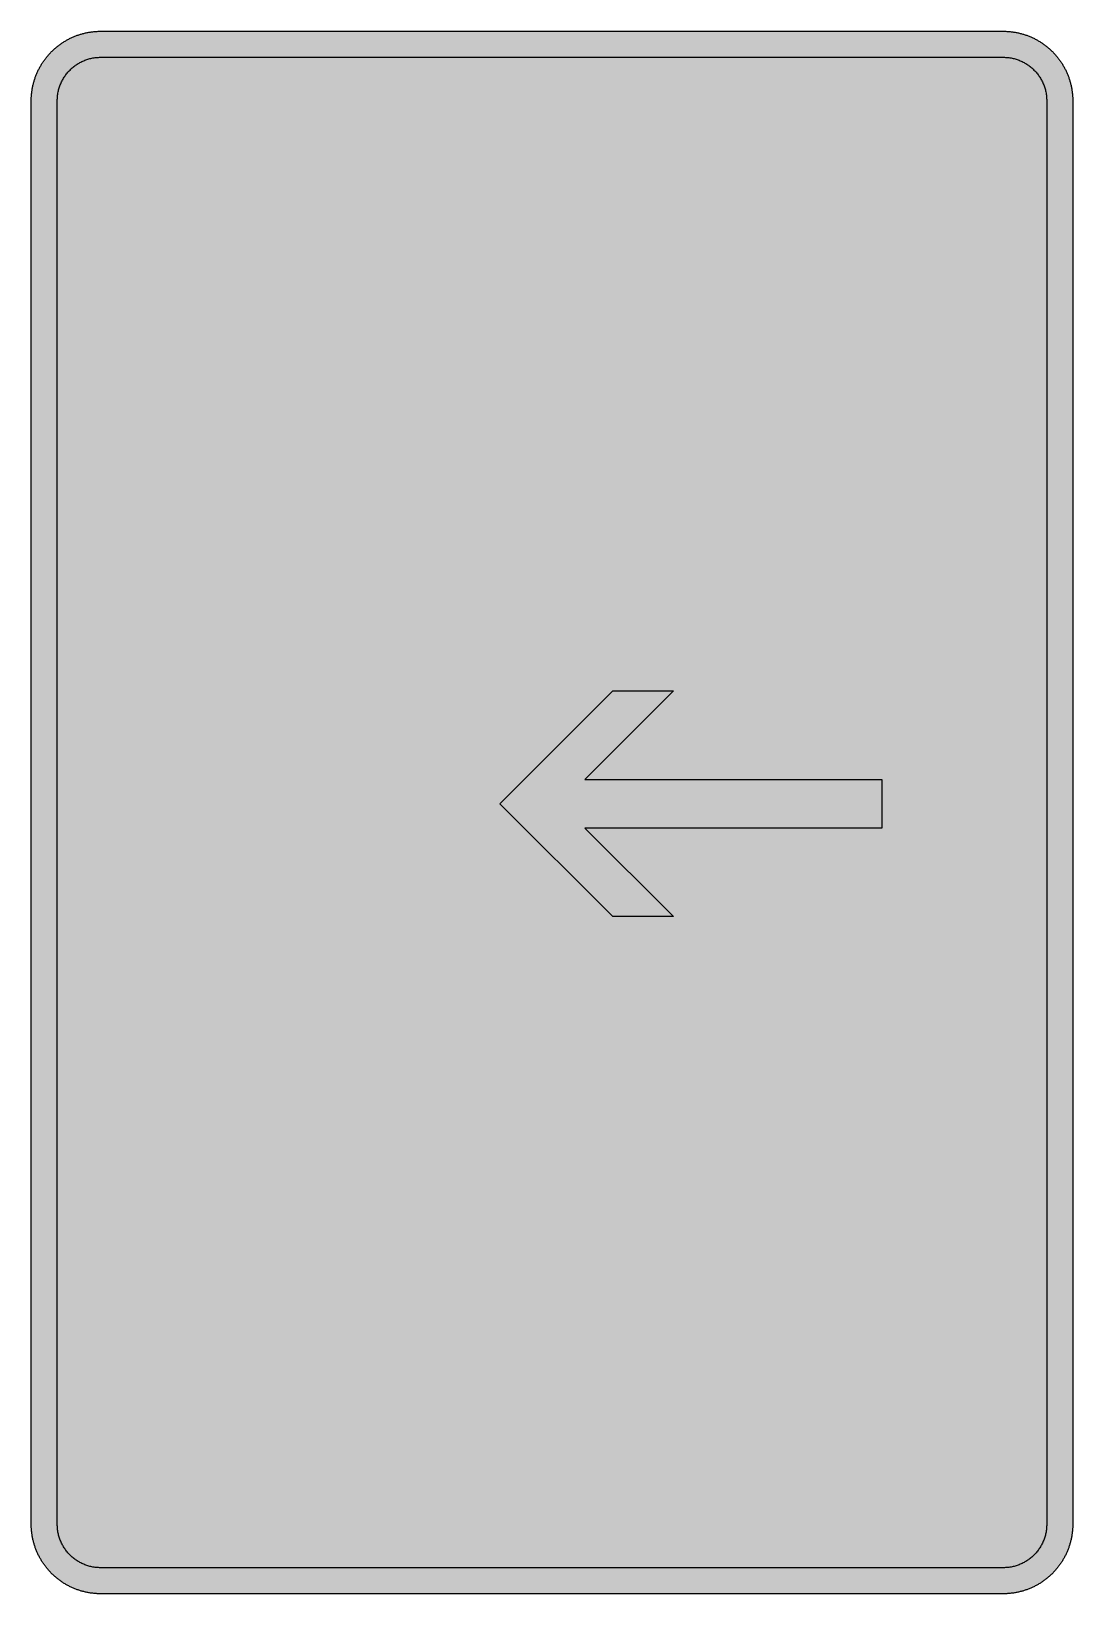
# Model space of a CAD drawing. Header units: millimetres. Extents: x 0 to 212, y 0 to 318.
import ezdxf

# ---------------------------------------------------------------- set-up
doc = ezdxf.new("R2010")
doc.units = ezdxf.units.MM

msp = doc.modelspace()

# ---------------------------------------------------------------- hatches: boundary and pattern name
for color, points in [(254, [(14.1633, 0.0536), (13.9878, 0.0533), (13.8125, 0.0559), (13.6373, 0.061), (13.462, 0.0686), (13.2893, 0.0787), (13.114, 0.0914), (12.9413, 0.1041), (12.7686, 0.1219), (12.5959, 0.1397), (12.4231, 0.16), (12.2504, 0.1829), (12.0777, 0.2057), (11.9075, 0.2337), (11.7373, 0.2616), (11.5672, 0.2921), (11.397, 0.3251), (11.2268, 0.3607), (11.0592, 0.3988), (10.8915, 0.4369), (10.7239, 0.4775), (10.5562, 0.5207), (10.3886, 0.5664), (10.2235, 0.6121), (10.0584, 0.6629), (9.8933, 0.7137), (9.7307, 0.7671), (9.5682, 0.8204), (9.4056, 0.8788), (9.2431, 0.9373), (9.083, 0.9982), (8.923, 1.0617), (8.763, 1.1252), (8.6055, 1.1938), (8.4455, 1.2624), (8.2906, 1.331), (8.1331, 1.4046), (7.9781, 1.4783), (7.8232, 1.5545), (7.6708, 1.6332), (7.5184, 1.7145), (7.366, 1.7958), (7.2161, 1.8796), (7.0663, 1.966), (6.919, 2.0523), (6.7716, 2.1438), (6.6243, 2.2352), (6.4795, 2.3266), (6.3348, 2.4232), (6.19, 2.5197), (6.0477, 2.6187), (5.908, 2.7178), (5.7683, 2.8194), (5.6286, 2.9235), (5.4915, 3.0302), (5.3543, 3.1369), (5.2197, 3.2461), (5.0851, 3.3579), (4.953, 3.4722), (4.8209, 3.5865), (4.6914, 3.7033), (4.5644, 3.8202), (4.4348, 3.9395), (4.3104, 4.0615), (4.1859, 4.1859), (4.0615, 4.3104), (3.9395, 4.4348), (3.8202, 4.5618), (3.7033, 4.6914), (3.5865, 4.8209), (3.4722, 4.953), (3.3579, 5.0851), (3.2487, 5.2197), (3.1369, 5.3543), (3.0302, 5.4915), (2.9235, 5.6286), (2.8194, 5.7683), (2.7178, 5.908), (2.6187, 6.0477), (2.5197, 6.19), (2.4232, 6.3348), (2.3266, 6.477), (2.2352, 6.6243), (2.1438, 6.7691), (2.0523, 6.9164), (1.966, 7.0663), (1.8796, 7.2161), (1.7958, 7.366), (1.7145, 7.5184), (1.6332, 7.6708), (1.5545, 7.8232), (1.4783, 7.9781), (1.4046, 8.1331), (1.331, 8.2906), (1.2598, 8.4455), (1.1913, 8.603), (1.1252, 8.763), (1.0592, 8.923), (0.9982, 9.083), (0.9373, 9.2431), (0.8763, 9.4056), (0.8204, 9.5682), (0.7645, 9.7307), (0.7112, 9.8933), (0.6604, 10.0584), (0.6121, 10.2235), (0.5639, 10.3911), (0.5207, 10.5562), (0.4775, 10.7239), (0.4343, 10.8915), (0.3962, 11.0592), (0.3607, 11.2268), (0.3251, 11.397), (0.2921, 11.5672), (0.2616, 11.7373), (0.2311, 11.9075), (0.2057, 12.0802), (0.1803, 12.2504), (0.1575, 12.4231), (0.1372, 12.5959), (0.1194, 12.7686), (0.1041, 12.9413), (0.0889, 13.1166), (0.0787, 13.2893), (0.0686, 13.4645), (0.061, 13.6373), (0.0559, 13.8125), (0.0508, 13.9878), (0.0508, 14.163), (0.0522, 303.4425), (0.0508, 303.6164), (0.0559, 303.7916), (0.061, 303.9669), (0.0686, 304.1396), (0.0787, 304.3149), (0.0889, 304.4876), (0.1041, 304.6628), (0.1194, 304.8356), (0.1372, 305.0083), (0.1575, 305.181), (0.1803, 305.3537), (0.2057, 305.5239), (0.2311, 305.6966), (0.2616, 305.8668), (0.2921, 306.037), (0.3251, 306.2072), (0.3607, 306.3748), (0.3962, 306.545), (0.4343, 306.7126), (0.4775, 306.8803), (0.5207, 307.0479), (0.5639, 307.213), (0.6121, 307.3781), (0.6604, 307.5432), (0.7112, 307.7083), (0.7645, 307.8734), (0.8204, 308.036), (0.8763, 308.1985), (0.9373, 308.3611), (0.9982, 308.5211), (1.0592, 308.6811), (1.1252, 308.8411), (1.1913, 308.9986), (1.2598, 309.1561), (1.331, 309.3136), (1.4046, 309.4685), (1.4783, 309.626), (1.5545, 309.7784), (1.6332, 309.9333), (1.7145, 310.0857), (1.7958, 310.2356), (1.8796, 310.388), (1.966, 310.5379), (2.0523, 310.6852), (2.1438, 310.8325), (2.2352, 310.9798), (2.3266, 311.1246), (2.4232, 311.2694), (2.5197, 311.4116), (2.6187, 311.5539), (2.7178, 311.6961), (2.8194, 311.8358), (2.9235, 311.9755), (3.0302, 312.1127), (3.1369, 312.2473), (3.2487, 312.3844), (3.3579, 312.5165), (3.4722, 312.6486), (3.5865, 312.7807), (3.7033, 312.9102), (3.8202, 313.0398), (3.9395, 313.1668), (4.0615, 313.2938), (4.1859, 313.4182), (4.3104, 313.5401), (4.4348, 313.6621), (4.5644, 313.784), (4.6914, 313.9008), (4.8209, 314.0177), (4.953, 314.132), (5.0851, 314.2437), (5.2197, 314.3555), (5.3543, 314.4647), (5.4915, 314.5739), (5.6286, 314.6781), (5.7683, 314.7822), (5.908, 314.8838), (6.0477, 314.9854), (6.19, 315.0845), (6.3348, 315.181), (6.4795, 315.275), (6.6243, 315.3689), (6.7716, 315.4604), (6.919, 315.5493), (7.0663, 315.6382), (7.2161, 315.7245), (7.366, 315.8084), (7.5184, 315.8896), (7.6708, 315.9709), (7.8232, 316.0471), (7.9781, 316.1233), (8.1331, 316.1995), (8.2906, 316.2706), (8.4455, 316.3418), (8.6055, 316.4103), (8.763, 316.4789), (8.923, 316.5424), (9.083, 316.6059), (9.2431, 316.6669), (9.4056, 316.7253), (9.5682, 316.7837), (9.7307, 316.8371), (9.8933, 316.8904), (10.0584, 316.9412), (10.2235, 316.992), (10.3886, 317.0377), (10.5562, 317.0834), (10.7239, 317.1266), (10.8915, 317.1673), (11.0592, 317.2079), (11.2268, 317.2435), (11.397, 317.279), (11.5672, 317.312), (11.7373, 317.3425), (11.9075, 317.3705), (12.0777, 317.3984), (12.2504, 317.4213), (12.4231, 317.4441), (12.5959, 317.4644), (12.7686, 317.4822), (12.9413, 317.5), (13.114, 317.5127), (13.2893, 317.5254), (13.462, 317.5356), (13.6373, 317.5432), (13.8125, 317.5483), (13.9878, 317.5508), (14.163, 317.5533), (197.6078, 317.5536), (197.7822, 317.5508), (197.9574, 317.5483), (198.1327, 317.5432), (198.3054, 317.5356), (198.4807, 317.5254), (198.6534, 317.5127), (198.8287, 317.5), (199.0014, 317.4822), (199.1741, 317.4644), (199.3468, 317.4441), (199.5195, 317.4213), (199.6897, 317.3984), (199.8624, 317.3705), (200.0326, 317.3425), (200.2028, 317.312), (200.373, 317.279), (200.5432, 317.2435), (200.7108, 317.2079), (200.8784, 317.1673), (201.0461, 317.1266), (201.2137, 317.0834), (201.3788, 317.0377), (201.5465, 316.992), (201.7116, 316.9412), (201.8767, 316.8904), (202.0392, 316.8371), (202.2018, 316.7837), (202.3643, 316.7253), (202.5269, 316.6669), (202.6869, 316.6059), (202.8469, 316.5424), (203.007, 316.4789), (203.167, 316.4103), (203.3245, 316.3418), (203.4794, 316.2706), (203.6369, 316.1995), (203.7918, 316.1233), (203.9468, 316.0471), (204.0992, 315.9709), (204.2516, 315.8896), (204.404, 315.8084), (204.5538, 315.7245), (204.7037, 315.6382), (204.8535, 315.5493), (205.0009, 315.4604), (205.1456, 315.3689), (205.293, 315.275), (205.4352, 315.181), (205.58, 315.0845), (205.7222, 314.9854), (205.8619, 314.8838), (206.0016, 314.7822), (206.1413, 314.6781), (206.2785, 314.5739), (206.4156, 314.4647), (206.5503, 314.3555), (206.6849, 314.2437), (206.817, 314.132), (206.949, 314.0177), (207.0786, 313.9008), (207.2081, 313.784), (207.3351, 313.6621), (207.4596, 313.5401), (207.584, 313.4182), (207.7085, 313.2938), (207.8304, 313.1668), (207.9498, 313.0398), (208.0666, 312.9102), (208.1835, 312.7807), (208.2978, 312.6486), (208.4121, 312.5165), (208.5238, 312.3844), (208.6331, 312.2473), (208.7397, 312.1127), (208.8464, 311.9755), (208.9506, 311.8358), (209.0522, 311.6961), (209.1512, 311.5539), (209.2503, 311.4116), (209.3468, 311.2694), (209.4433, 311.1246), (209.5348, 310.9798), (209.6262, 310.8325), (209.7176, 310.6852), (209.804, 310.5379), (209.8904, 310.388), (209.9742, 310.2356), (210.0555, 310.0857), (210.1367, 309.9333), (210.2155, 309.7784), (210.2917, 309.626), (210.3653, 309.4685), (210.439, 309.3136), (210.5076, 309.1561), (210.5762, 308.9986), (210.6447, 308.8411), (210.7082, 308.6811), (210.7717, 308.5211), (210.8327, 308.3611), (210.8911, 308.1985), (210.9495, 308.036), (211.0029, 307.8734), (211.0562, 307.7083), (211.107, 307.5432), (211.1578, 307.3781), (211.2035, 307.213), (211.2493, 307.0479), (211.2924, 306.8803), (211.3331, 306.7126), (211.3712, 306.545), (211.4093, 306.3748), (211.4448, 306.2072), (211.4779, 306.037), (211.5083, 305.8668), (211.5363, 305.6966), (211.5642, 305.5239), (211.5871, 305.3537), (211.6099, 305.181), (211.6303, 305.0083), (211.648, 304.8356), (211.6658, 304.6628), (211.6785, 304.4876), (211.6912, 304.3149), (211.7014, 304.1396), (211.709, 303.9669), (211.7141, 303.7916), (211.7166, 303.6164), (211.7166, 303.4411), (211.7189, 14.1647), (211.7166, 13.9878), (211.7141, 13.8125), (211.709, 13.6373), (211.7014, 13.4645), (211.6912, 13.2893), (211.6785, 13.1166), (211.6658, 12.9413), (211.648, 12.7686), (211.6303, 12.5959), (211.6099, 12.4231), (211.5871, 12.2504), (211.5642, 12.0802), (211.5363, 11.9075), (211.5083, 11.7373), (211.4779, 11.5672), (211.4448, 11.397), (211.4093, 11.2268), (211.3712, 11.0592), (211.3331, 10.8915), (211.2924, 10.7239), (211.2493, 10.5562), (211.2035, 10.3911), (211.1578, 10.2235), (211.107, 10.0584), (211.0562, 9.8933), (211.0029, 9.7307), (210.9495, 9.5682), (210.8911, 9.4056), (210.8327, 9.2431), (210.7717, 9.083), (210.7082, 8.923), (210.6447, 8.763), (210.5762, 8.603), (210.5076, 8.4455), (210.439, 8.2906), (210.3653, 8.1331), (210.2917, 7.9781), (210.2155, 7.8232), (210.1367, 7.6708), (210.0555, 7.5184), (209.9742, 7.366), (209.8904, 7.2161), (209.804, 7.0663), (209.7176, 6.9164), (209.6262, 6.7691), (209.5348, 6.6243), (209.4433, 6.477), (209.3468, 6.3348), (209.2503, 6.19), (209.1512, 6.0477), (209.0522, 5.908), (208.9506, 5.7683), (208.8464, 5.6286), (208.7397, 5.4915), (208.6331, 5.3543), (208.5238, 5.2197), (208.4121, 5.0851), (208.2978, 4.953), (208.1835, 4.8209), (208.0666, 4.6914), (207.9498, 4.5618), (207.8304, 4.4348), (207.7085, 4.3104), (207.584, 4.1859), (207.4596, 4.0615), (207.3351, 3.9395), (207.2081, 3.8202), (207.0786, 3.7033), (206.949, 3.5865), (206.817, 3.4722), (206.6849, 3.3579), (206.5503, 3.2461), (206.4156, 3.1369), (206.2785, 3.0302), (206.1413, 2.9235), (206.0016, 2.8194), (205.8619, 2.7178), (205.7222, 2.6187), (205.58, 2.5197), (205.4352, 2.4232), (205.293, 2.3266), (205.1456, 2.2352), (205.0009, 2.1438), (204.8535, 2.0523), (204.7037, 1.966), (204.5538, 1.8796), (204.404, 1.7958), (204.2516, 1.7145), (204.0992, 1.6332), (203.9468, 1.5545), (203.7918, 1.4783), (203.6369, 1.4046), (203.4794, 1.331), (203.3245, 1.2624), (203.167, 1.1938), (203.007, 1.1252), (202.8469, 1.0617), (202.6869, 0.9982), (202.5269, 0.9373), (202.3643, 0.8788), (202.2018, 0.8204), (202.0392, 0.7671), (201.8767, 0.7137), (201.7116, 0.6629), (201.5465, 0.6121), (201.3788, 0.5664), (201.2137, 0.5207), (201.0461, 0.4775), (200.8784, 0.4369), (200.7108, 0.3988), (200.5432, 0.3607), (200.373, 0.3251), (200.2028, 0.2921), (200.0326, 0.2616), (199.8624, 0.2337), (199.6897, 0.2057), (199.5195, 0.1829), (199.3468, 0.16), (199.1741, 0.1397), (199.0014, 0.1219), (198.8287, 0.1041), (198.6534, 0.0914), (198.4807, 0.0787), (198.3054, 0.0686), (198.1327, 0.061), (197.9574, 0.0559), (197.7822, 0.0533), (197.6069, 0.0533)]), (144, [(14.1633, 5.3453), (13.9344, 5.3467), (13.7084, 5.3543), (13.4849, 5.3696), (13.2613, 5.3899), (13.0378, 5.4153), (12.8194, 5.4458), (12.6009, 5.4813), (12.385, 5.522), (12.1717, 5.5702), (11.9583, 5.621), (11.7475, 5.6794), (11.5392, 5.7404), (11.3335, 5.8064), (11.1303, 5.8801), (10.9296, 5.9563), (10.729, 6.0376), (10.5334, 6.1239), (10.3378, 6.2128), (10.1473, 6.3094), (9.9593, 6.4084), (9.7714, 6.5126), (9.5885, 6.6218), (9.4082, 6.7335), (9.2304, 6.8504), (9.0576, 6.9698), (8.8849, 7.0968), (8.7173, 7.2238), (8.5522, 7.3584), (8.3896, 7.4955), (8.2321, 7.6352), (8.0772, 7.78), (7.9273, 7.9273), (7.7775, 8.0772), (7.6352, 8.2321), (7.493, 8.3922), (7.3558, 8.5522), (7.2238, 8.7173), (7.0942, 8.8875), (6.9698, 9.0576), (6.8504, 9.2329), (6.7335, 9.4107), (6.6192, 9.591), (6.5126, 9.7739), (6.4084, 9.9593), (6.3068, 10.1473), (6.2128, 10.3403), (6.1214, 10.5334), (6.035, 10.7315), (5.9538, 10.9296), (5.8776, 11.1303), (5.8064, 11.3335), (5.7404, 11.5418), (5.6769, 11.75), (5.621, 11.9583), (5.5677, 12.1717), (5.522, 12.385), (5.4813, 12.6009), (5.4432, 12.8194), (5.4127, 13.0404), (5.3873, 13.2613), (5.3696, 13.4849), (5.3543, 13.7084), (5.3467, 13.937), (5.3416, 14.163), (5.3439, 303.4425), (5.3467, 303.6697), (5.3543, 303.8958), (5.3696, 304.1193), (5.3873, 304.3428), (5.4127, 304.5638), (5.4432, 304.7848), (5.4813, 305.0032), (5.522, 305.2191), (5.5677, 305.4325), (5.621, 305.6458), (5.6769, 305.8541), (5.7404, 306.0624), (5.8064, 306.2707), (5.8776, 306.4739), (5.9538, 306.6745), (6.035, 306.8726), (6.1214, 307.0708), (6.2128, 307.2638), (6.3068, 307.4568), (6.4084, 307.6448), (6.5126, 307.8302), (6.6192, 308.0131), (6.7335, 308.1934), (6.8504, 308.3712), (6.9698, 308.5465), (7.0942, 308.7167), (7.2238, 308.8869), (7.3558, 309.052), (7.493, 309.212), (7.6352, 309.372), (7.7775, 309.5269), (7.9273, 309.6768), (8.0772, 309.8241), (8.2321, 309.9689), (8.3896, 310.1086), (8.5522, 310.2458), (8.7173, 310.3804), (8.8849, 310.5074), (9.0576, 310.6344), (9.2304, 310.7538), (9.4082, 310.8706), (9.5885, 310.9824), (9.7714, 311.0916), (9.9593, 311.1957), (10.1473, 311.2948), (10.3378, 311.3913), (10.5334, 311.4802), (10.729, 311.5666), (10.9296, 311.6478), (11.1303, 311.7266), (11.3335, 311.7977), (11.5392, 311.8637), (11.7475, 311.9272), (11.9583, 311.9831), (12.1717, 312.0339), (12.385, 312.0822), (12.6009, 312.1228), (12.8194, 312.1584), (13.0378, 312.1889), (13.2613, 312.2143), (13.4849, 312.2346), (13.7084, 312.2498), (13.9344, 312.2574), (14.163, 312.26), (197.6078, 312.262), (197.833, 312.2574), (198.0616, 312.2498), (198.2851, 312.2346), (198.5086, 312.2143), (198.7296, 312.1889), (198.9506, 312.1584), (199.169, 312.1228), (199.3849, 312.0822), (199.5983, 312.0339), (199.8116, 311.9831), (200.0199, 311.9272), (200.2282, 311.8637), (200.4365, 311.7977), (200.6397, 311.7266), (200.8403, 311.6478), (201.0385, 311.5666), (201.2366, 311.4802), (201.4296, 311.3913), (201.6227, 311.2948), (201.8106, 311.1957), (201.996, 311.0916), (202.1789, 310.9824), (202.3593, 310.8706), (202.5371, 310.7538), (202.7123, 310.6344), (202.8825, 310.5074), (203.0527, 310.3804), (203.2178, 310.2458), (203.3778, 310.1086), (203.5378, 309.9689), (203.6928, 309.8241), (203.8426, 309.6768), (203.9899, 309.5269), (204.1347, 309.372), (204.2744, 309.212), (204.4116, 309.052), (204.5462, 308.8869), (204.6732, 308.7167), (204.8002, 308.5465), (204.9196, 308.3712), (205.0364, 308.1934), (205.1482, 308.0131), (205.2574, 307.8302), (205.3615, 307.6448), (205.4606, 307.4568), (205.5571, 307.2638), (205.646, 307.0708), (205.7324, 306.8726), (205.8137, 306.6745), (205.8899, 306.4739), (205.9635, 306.2707), (206.0296, 306.0624), (206.0905, 305.8541), (206.1489, 305.6458), (206.1997, 305.4325), (206.248, 305.2191), (206.2886, 305.0032), (206.3242, 304.7848), (206.3547, 304.5638), (206.3801, 304.3428), (206.4004, 304.1193), (206.4156, 303.8958), (206.4233, 303.6697), (206.4258, 303.4411), (206.4272, 14.1647), (206.4233, 13.937), (206.4156, 13.7084), (206.4004, 13.4849), (206.3801, 13.2613), (206.3547, 13.0404), (206.3242, 12.8194), (206.2886, 12.6009), (206.248, 12.385), (206.1997, 12.1717), (206.1489, 11.9583), (206.0905, 11.75), (206.0296, 11.5418), (205.9635, 11.3335), (205.8899, 11.1303), (205.8137, 10.9296), (205.7324, 10.7315), (205.646, 10.5334), (205.5571, 10.3403), (205.4606, 10.1473), (205.3615, 9.9593), (205.2574, 9.7739), (205.1482, 9.591), (205.0364, 9.4107), (204.9196, 9.2329), (204.8002, 9.0576), (204.6732, 8.8875), (204.5462, 8.7173), (204.4116, 8.5522), (204.2744, 8.3922), (204.1347, 8.2321), (203.9899, 8.0772), (203.8426, 7.9273), (203.6928, 7.78), (203.5378, 7.6352), (203.3778, 7.4955), (203.2178, 7.3584), (203.0527, 7.2238), (202.8825, 7.0968), (202.7123, 6.9698), (202.5371, 6.8504), (202.3593, 6.7335), (202.1789, 6.6218), (201.996, 6.5126), (201.8106, 6.4084), (201.6227, 6.3094), (201.4296, 6.2128), (201.2366, 6.1239), (201.0385, 6.0376), (200.8403, 5.9563), (200.6397, 5.8801), (200.4365, 5.8064), (200.2282, 5.7404), (200.0199, 5.6794), (199.8116, 5.621), (199.5983, 5.5702), (199.3849, 5.522), (199.169, 5.4813), (198.9506, 5.4458), (198.7296, 5.4153), (198.5086, 5.3899), (198.2851, 5.3696), (198.0616, 5.3543), (197.833, 5.3467), (197.6069, 5.3442)]), (254, [(95.3022, 160.5675), (118.2328, 183.4981), (130.58, 183.4981), (112.5883, 165.5064), (172.9133, 165.5064), (172.9133, 155.6286), (112.5883, 155.6286), (130.58, 137.6369), (118.2328, 137.6369)])]:
    msp.add_hatch(color=color).paths.add_polyline_path(points)
h = msp.add_hatch(color=254)
h.paths.add_polyline_path([(38.8578, 137.6369), (38.8578, 285.8036), (99.7119, 285.8036), (100.269, 285.7983), (100.8278, 285.7881), (101.3841, 285.7703), (101.9404, 285.7475), (102.4966, 285.717), (103.0503, 285.6789), (103.6041, 285.6332), (104.1578, 285.5824), (104.7064, 285.5239), (105.2576, 285.4604), (105.8062, 285.3868), (106.3523, 285.3106), (106.8984, 285.2242), (107.442, 285.1328), (107.9856, 285.0337), (108.5266, 284.9296), (109.0676, 284.8178), (109.6035, 284.701), (110.1395, 284.5765), (110.6754, 284.447), (111.2063, 284.3073), (111.7371, 284.165), (112.2655, 284.0152), (112.7938, 283.8577), (113.317, 283.6951), (113.8403, 283.525), (114.3584, 283.3497), (114.8766, 283.1694), (115.3922, 282.9814), (115.9053, 282.7858), (116.4158, 282.5852), (116.9238, 282.3794), (117.4293, 282.1661), (117.9322, 281.9451), (118.4326, 281.7216), (118.9304, 281.4904), (119.4257, 281.2517), (119.9159, 281.0078), (120.4062, 280.7589), (120.8913, 280.5024), (121.3739, 280.2407), (121.854, 279.974), (122.3315, 279.6997), (122.8039, 279.4203), (123.2738, 279.1358), (123.7412, 278.8437), (124.206, 278.5491), (124.6657, 278.2443), (125.1229, 277.937), (125.5751, 277.622), (126.0246, 277.302), (126.4717, 276.9768), (126.9136, 276.6441), (127.3505, 276.3063), (127.7874, 275.9634), (128.2167, 275.6154), (128.6434, 275.2623), (129.0676, 274.9017), (129.4841, 274.5359), (129.9007, 274.1651), (130.3096, 273.7891), (130.716, 273.4081), (131.1173, 273.0221), (131.5161, 272.6284), (131.9098, 272.2296), (132.2959, 271.8283), (132.6769, 271.4219), (133.0554, 271.0129), (133.4262, 270.5964), (133.7894, 270.1773), (134.1501, 269.7556), (134.5032, 269.3289), (134.8537, 268.8971), (135.1966, 268.4628), (135.5319, 268.0259), (135.8646, 267.5814), (136.1897, 267.1369), (136.5098, 266.6873), (136.8247, 266.2326), (137.1346, 265.778), (137.4369, 265.3157), (137.734, 264.8534), (138.0236, 264.3861), (138.3106, 263.9162), (138.59, 263.4412), (138.8618, 262.9662), (139.131, 262.4861), (139.3927, 262.0035), (139.6467, 261.5159), (139.8956, 261.0282), (140.1394, 260.5354), (140.3782, 260.0401), (140.6093, 259.5448), (140.8354, 259.0444), (141.0538, 258.5415), (141.2672, 258.0361), (141.4729, 257.5281), (141.6736, 257.0175), (141.8692, 256.5044), (142.0571, 255.9888), (142.2375, 255.4707), (142.4127, 254.95), (142.5829, 254.4293), (142.7455, 253.9035), (142.9029, 253.3777), (143.0528, 252.8494), (143.1976, 252.3185), (143.3347, 251.7851), (143.4643, 251.2517), (143.5887, 250.7158), (143.7056, 250.1773), (143.8173, 249.6388), (143.9215, 249.0978), (144.0205, 248.5542), (144.112, 248.0107), (144.1958, 247.4646), (144.2745, 246.9185), (144.3457, 246.3698), (144.4117, 245.8187), (144.4701, 245.2675), (144.5209, 244.7163), (144.5666, 244.1626), (144.6047, 243.6089), (144.6352, 243.0526), (144.6581, 242.4963), (144.6759, 241.9401), (144.686, 241.3813), (144.6911, 240.8225), (144.686, 240.2637), (144.6759, 239.7074), (144.6581, 239.1486), (144.6352, 238.5924), (144.6047, 238.0361), (144.5666, 237.4824), (144.5209, 236.9287), (144.4701, 236.3775), (144.4117, 235.8263), (144.3457, 235.2777), (144.2745, 234.729), (144.1958, 234.1804), (144.112, 233.6343), (144.0205, 233.0907), (143.9215, 232.5472), (143.8173, 232.0061), (143.7056, 231.4677), (143.5887, 230.9292), (143.4643, 230.3932), (143.3347, 229.8598), (143.1976, 229.3264), (143.0528, 228.7956), (142.9029, 228.2673), (142.7455, 227.7415), (142.5829, 227.2157), (142.4127, 226.695), (142.2375, 226.1743), (142.0571, 225.6561), (141.8692, 225.1405), (141.6736, 224.6274), (141.4729, 224.1169), (141.2672, 223.6089), (141.0538, 223.1034), (140.8354, 222.6005), (140.6093, 222.1001), (140.3782, 221.6048), (140.1394, 221.1095), (139.8956, 220.6168), (139.6467, 220.1291), (139.3927, 219.6414), (139.131, 219.1588), (138.8618, 218.6788), (138.59, 218.2038), (138.3106, 217.7288), (138.0236, 217.2589), (137.734, 216.7915), (137.4369, 216.3293), (137.1346, 215.867), (136.8247, 215.4123), (136.5098, 214.9577), (136.1897, 214.5081), (135.8646, 214.0636), (135.5319, 213.6216), (135.1966, 213.1822), (134.8537, 212.7479), (134.5032, 212.3161), (134.1501, 211.8893), (133.7894, 211.4677), (133.4262, 211.0486), (133.0554, 210.6346), (132.6769, 210.2231), (132.2959, 209.8167), (131.9098, 209.4154), (131.5161, 209.0166), (131.1173, 208.6254), (130.716, 208.2368), (130.3096, 207.8558), (129.9007, 207.4799), (129.4841, 207.1091), (129.0676, 206.7433), (128.6434, 206.3826), (128.2167, 206.0296), (127.7874, 205.6816), (127.3505, 205.3387), (126.9136, 205.0009), (126.4717, 204.6681), (126.0246, 204.343), (125.5751, 204.023), (125.1229, 203.708), (124.6657, 203.4007), (124.206, 203.0984), (123.7412, 202.8012), (123.2738, 202.5091), (122.8039, 202.2246), (122.3315, 201.9452), (121.854, 201.6709), (121.3739, 201.4042), (120.8913, 201.1426), (120.4062, 200.8861), (119.9159, 200.6371), (119.4257, 200.3933), (118.9304, 200.1571), (118.4326, 199.9259), (117.9322, 199.6999), (117.4293, 199.4814), (116.9238, 199.2681), (116.4158, 199.0598), (115.9053, 198.8591), (115.3922, 198.6661), (114.8766, 198.4781), (114.3584, 198.2953), (113.8403, 198.12), (113.317, 197.9498), (112.7938, 197.7873), (112.2655, 197.6323), (111.7371, 197.4825), (111.2063, 197.3377), (110.6754, 197.2005), (110.1395, 197.0684), (109.6035, 196.944), (109.0676, 196.8271), (108.5266, 196.7154), (107.9856, 196.6112), (107.442, 196.5122), (106.8984, 196.4207), (106.3523, 196.3369), (105.8062, 196.2582), (105.2576, 196.1871), (104.7064, 196.121), (104.1578, 196.0651), (103.6041, 196.0118), (103.0503, 195.9686), (102.4966, 195.9305), (101.9404, 195.9), (101.3841, 195.8746), (100.8278, 195.8569), (100.269, 195.8467), (99.7102, 195.8442), (61.3473, 195.8453), (61.3473, 137.6369)])
h.paths.add_polyline_path([(61.3473, 217.0119), (98.389, 217.0119), (98.6841, 217.0125), (98.9787, 217.0176), (99.2734, 217.0278), (99.568, 217.0405), (99.8626, 217.0557), (100.1573, 217.076), (100.4494, 217.0989), (100.7415, 217.1268), (101.0336, 217.1573), (101.3231, 217.1929), (101.6152, 217.231), (101.9048, 217.2716), (102.1944, 217.3173), (102.4814, 217.3656), (102.7684, 217.4164), (103.0554, 217.4723), (103.3399, 217.5307), (103.6269, 217.5942), (103.9089, 217.6602), (104.1933, 217.7288), (104.4753, 217.8025), (104.7547, 217.8761), (105.0341, 217.9574), (105.3135, 218.0387), (105.5903, 218.125), (105.8672, 218.2165), (106.1441, 218.3079), (106.4184, 218.4044), (106.6902, 218.5035), (106.9619, 218.6076), (107.2312, 218.7143), (107.5004, 218.8235), (107.7697, 218.9353), (108.0338, 219.0521), (108.3005, 219.1715), (108.5621, 219.2934), (108.8263, 219.4179), (109.0854, 219.5474), (109.3445, 219.6795), (109.601, 219.8167), (109.8575, 219.9538), (110.1115, 220.0961), (110.363, 220.2409), (110.6145, 220.3882), (110.8634, 220.538), (111.1098, 220.693), (111.3561, 220.8505), (111.6, 221.0105), (111.8413, 221.173), (112.0826, 221.3407), (112.3188, 221.5109), (112.555, 221.6836), (112.7887, 221.8588), (113.0224, 222.0366), (113.251, 222.2195), (113.4796, 222.4024), (113.7056, 222.5904), (113.9292, 222.7809), (114.1501, 222.9739), (114.3711, 223.1695), (114.587, 223.3701), (114.8029, 223.5708), (115.0163, 223.7765), (115.2271, 223.9848), (115.4328, 224.1956), (115.6386, 224.409), (115.8418, 224.6224), (116.0399, 224.8408), (116.238, 225.0592), (116.4311, 225.2802), (116.6216, 225.5063), (116.807, 225.7323), (116.9924, 225.9584), (117.1753, 226.1895), (117.3531, 226.4207), (117.5283, 226.6544), (117.7011, 226.8906), (117.8712, 227.1293), (118.0363, 227.3706), (118.1989, 227.6119), (118.3615, 227.8558), (118.5164, 228.0996), (118.6713, 228.3485), (118.8237, 228.5975), (118.9711, 228.8464), (119.1158, 229.1004), (119.2581, 229.3544), (119.3952, 229.6084), (119.5299, 229.8675), (119.6619, 230.1265), (119.7915, 230.3856), (119.9185, 230.6472), (120.0404, 230.9114), (120.1598, 231.1756), (120.2741, 231.4423), (120.3884, 231.709), (120.4976, 231.9782), (120.6043, 232.25), (120.7059, 232.5218), (120.8049, 232.7935), (120.9015, 233.0679), (120.9954, 233.3422), (121.0843, 233.619), (121.1707, 233.8959), (121.2545, 234.1753), (121.3333, 234.4547), (121.4095, 234.7366), (121.4831, 235.0186), (121.5517, 235.3005), (121.6177, 235.585), (121.6787, 235.8695), (121.7397, 236.1565), (121.793, 236.441), (121.8463, 236.7305), (121.8946, 237.0176), (121.9403, 237.3071), (121.981, 237.5967), (122.0191, 237.8862), (122.0521, 238.1783), (122.0826, 238.4704), (122.1105, 238.7625), (122.1334, 239.0546), (122.1537, 239.3493), (122.1715, 239.6414), (122.1842, 239.936), (122.1918, 240.2307), (122.1994, 240.5278), (122.1994, 240.8225), (122.1994, 241.1197), (122.1918, 241.4143), (122.1842, 241.7089), (122.1715, 242.0036), (122.1537, 242.2982), (122.1334, 242.5903), (122.1105, 242.885), (122.0826, 243.1771), (122.0521, 243.4692), (122.0191, 243.7587), (121.981, 244.0483), (121.9403, 244.3378), (121.8946, 244.6274), (121.8463, 244.917), (121.793, 245.204), (121.7397, 245.491), (121.6787, 245.7755), (121.6177, 246.06), (121.5517, 246.3444), (121.4831, 246.6264), (121.4095, 246.9083), (121.3333, 247.1903), (121.2545, 247.4697), (121.1707, 247.7491), (121.0843, 248.0259), (120.9954, 248.3028), (120.9015, 248.5771), (120.8049, 248.8514), (120.7059, 249.1232), (120.6043, 249.395), (120.4976, 249.6668), (120.3884, 249.936), (120.2741, 250.2027), (120.1598, 250.4694), (120.0404, 250.7336), (119.9185, 250.9977), (119.7915, 251.2593), (119.6619, 251.5184), (119.5299, 251.7775), (119.3952, 252.0366), (119.2581, 252.2906), (119.1158, 252.5446), (118.9711, 252.7986), (118.8237, 253.0475), (118.6713, 253.2964), (118.5164, 253.5453), (118.3615, 253.7892), (118.1989, 254.033), (118.0363, 254.2743), (117.8712, 254.5156), (117.7011, 254.7544), (117.5283, 254.9881), (117.3531, 255.2243), (117.1753, 255.4554), (116.9924, 255.6866), (116.807, 255.9126), (116.6216, 256.1387), (116.4311, 256.3622), (116.238, 256.5857), (116.0399, 256.8042), (115.8418, 257.0226), (115.6386, 257.236), (115.4328, 257.4493), (115.2271, 257.6601), (115.0163, 257.8684), (114.8029, 258.0716), (114.587, 258.2748), (114.3711, 258.4729), (114.1501, 258.6711), (113.9292, 258.8641), (113.7056, 259.0546), (113.4796, 259.2426), (113.251, 259.4254), (113.0224, 259.6083), (112.7887, 259.7861), (112.555, 259.9614), (112.3188, 260.1341), (112.0826, 260.3043), (111.8413, 260.4694), (111.6, 260.6345), (111.3561, 260.7945), (111.1098, 260.952), (110.8634, 261.1069), (110.6145, 261.2568), (110.363, 261.4041), (110.1115, 261.5489), (109.8575, 261.6911), (109.601, 261.8308), (109.3445, 261.9654), (109.0854, 262.0975), (108.8263, 262.2271), (108.5621, 262.3515), (108.3005, 262.4734), (108.0338, 262.5928), (107.7697, 262.7097), (107.5004, 262.8214), (107.2312, 262.9332), (106.9619, 263.0373), (106.6902, 263.1415), (106.4184, 263.2405), (106.1441, 263.337), (105.8672, 263.431), (105.5903, 263.5199), (105.3135, 263.6063), (105.0341, 263.6901), (104.7547, 263.7688), (104.4753, 263.845), (104.1933, 263.9162), (103.9089, 263.9873), (103.6269, 264.0533), (103.3399, 264.1143), (103.0554, 264.1727), (102.7684, 264.2286), (102.4814, 264.2819), (102.1944, 264.3302), (101.9048, 264.3759), (101.6152, 264.4165), (101.3231, 264.4546), (101.0336, 264.4877), (100.7415, 264.5181), (100.4494, 264.5461), (100.1573, 264.5689), (99.8626, 264.5893), (99.568, 264.607), (99.2734, 264.6197), (98.9787, 264.6274), (98.6841, 264.635), (98.3869, 264.635), (61.3473, 264.637)], flags=16)
h = msp.add_hatch(color=254)
h.paths.add_polyline_path([(35.33, 24.7481), (35.33, 38.8592), (134.9897, 38.8592), (134.9897, 31.8036), (176.4411, 31.8036), (176.4411, 24.7481)])
h.paths.add_polyline_path([(38.8578, 76.3418), (38.8569, 76.4083), (38.8569, 76.4743), (38.8595, 76.5404), (38.862, 76.6089), (38.8645, 76.675), (38.8696, 76.741), (38.8722, 76.8071), (38.8772, 76.8756), (38.8849, 76.9417), (38.8899, 77.0077), (38.8976, 77.0738), (38.9052, 77.1398), (38.9128, 77.2058), (38.923, 77.2719), (38.9331, 77.3379), (38.9433, 77.404), (38.9534, 77.4675), (38.9661, 77.5335), (38.9763, 77.5995), (38.9915, 77.663), (39.0042, 77.7291), (39.0195, 77.7926), (39.0322, 77.8586), (39.05, 77.9221), (39.0652, 77.9882), (39.083, 78.0517), (39.0982, 78.1152), (39.1185, 78.1787), (39.1363, 78.2422), (39.1566, 78.3057), (39.1744, 78.3692), (39.1973, 78.4327), (39.2176, 78.4936), (39.2405, 78.5571), (39.2608, 78.6181), (39.2836, 78.6816), (39.309, 78.7425), (39.3319, 78.8035), (39.3573, 78.867), (39.3827, 78.928), (39.4106, 78.9889), (39.436, 79.0499), (39.464, 79.1083), (39.4919, 79.1693), (39.5199, 79.2302), (39.5503, 79.2886), (39.5808, 79.3471), (39.6113, 79.408), (39.6418, 79.4664), (39.6723, 79.5249), (39.7053, 79.5833), (39.7383, 79.6392), (39.7713, 79.6976), (39.8069, 79.756), (39.8399, 79.8119), (39.8755, 79.8678), (39.911, 79.9236), (39.9491, 79.9795), (39.9847, 80.0354), (40.0228, 80.0913), (40.0609, 80.1472), (40.099, 80.2005), (40.1396, 80.2564), (40.1803, 80.3097), (41.5036, 82.0744), (41.5468, 82.1309), (41.59, 82.1893), (41.6306, 82.2477), (41.6738, 82.3062), (41.717, 82.3646), (41.7601, 82.423), (41.8008, 82.4814), (41.844, 82.5398), (41.8846, 82.6008), (41.9252, 82.6592), (41.9659, 82.7176), (42.0065, 82.7786), (42.0472, 82.837), (42.0878, 82.898), (42.1284, 82.9589), (42.1691, 83.0174), (42.2097, 83.0783), (42.2478, 83.1393), (42.2885, 83.2002), (42.3266, 83.2612), (42.3672, 83.3222), (42.4053, 83.3831), (42.4434, 83.4441), (42.4815, 83.505), (42.5196, 83.566), (42.5577, 83.627), (42.5958, 83.6879), (42.6314, 83.7514), (42.6695, 83.8124), (42.7076, 83.8759), (42.7431, 83.9368), (42.7787, 84.0003), (42.8168, 84.0613), (42.8523, 84.1248), (42.8879, 84.1883), (42.9235, 84.2493), (42.959, 84.3128), (42.9946, 84.3763), (43.0276, 84.4398), (43.0632, 84.5033), (43.0962, 84.5668), (43.1317, 84.6303), (43.1648, 84.6938), (43.1978, 84.7573), (43.2333, 84.8208), (43.2664, 84.8868), (43.2994, 84.9503), (43.3324, 85.0138), (43.3629, 85.0798), (43.3959, 85.1433), (43.4289, 85.2094), (43.4594, 85.2729), (43.4924, 85.3389), (43.5229, 85.4024), (43.5534, 85.4685), (43.5839, 85.5345), (43.6143, 85.6005), (43.6448, 85.664), (43.6753, 85.7301), (43.7058, 85.7961), (43.7363, 85.8622), (43.7642, 85.9282), (43.7947, 85.9942), (43.8226, 86.0603), (52.5459, 106.1018), (52.5856, 106.1949), (52.6288, 106.2863), (52.6745, 106.3777), (52.7228, 106.4692), (52.7685, 106.5581), (52.8193, 106.647), (52.8701, 106.7333), (52.9234, 106.8197), (52.9768, 106.9061), (53.0327, 106.9899), (53.0885, 107.0712), (53.147, 107.1524), (53.2079, 107.2337), (53.2689, 107.3125), (53.3324, 107.3912), (53.3959, 107.4674), (53.4594, 107.5411), (53.5254, 107.6173), (53.594, 107.6884), (53.6626, 107.7595), (53.7337, 107.8306), (53.8048, 107.8992), (53.8759, 107.9678), (53.9496, 108.0338), (54.0233, 108.0973), (54.0995, 108.1608), (54.1782, 108.2218), (54.2544, 108.2827), (54.3331, 108.3437), (54.4144, 108.3996), (54.4957, 108.4555), (54.577, 108.5113), (54.6608, 108.5647), (54.7446, 108.6155), (54.8284, 108.6663), (54.9148, 108.7145), (55.0012, 108.7628), (55.0875, 108.8085), (55.1764, 108.8542), (55.2653, 108.8949), (55.3568, 108.9355), (55.4457, 108.9762), (55.5371, 109.0143), (55.6311, 109.0498), (55.7225, 109.0854), (55.8165, 109.1184), (55.9105, 109.1489), (56.007, 109.1794), (56.101, 109.2073), (56.1975, 109.2327), (56.294, 109.2581), (56.3931, 109.281), (56.4896, 109.3013), (56.5887, 109.3216), (56.6877, 109.3368), (56.7868, 109.3546), (56.8858, 109.3673), (56.9874, 109.38), (57.089, 109.3902), (57.1881, 109.3978), (57.2897, 109.4054), (57.3938, 109.4105), (57.4954, 109.413), (57.597, 109.413), (112.7206, 109.4147), (112.8217, 109.413), (112.9233, 109.4105), (113.0275, 109.4054), (113.1291, 109.3978), (113.2281, 109.3902), (113.3297, 109.38), (113.4313, 109.3673), (113.5304, 109.3546), (113.6294, 109.3368), (113.7285, 109.3216), (113.8276, 109.3013), (113.9266, 109.281), (114.0231, 109.2581), (114.1197, 109.2327), (114.2162, 109.2073), (114.3127, 109.1794), (114.4067, 109.1489), (114.5007, 109.1184), (114.5946, 109.0854), (114.6886, 109.0498), (114.7801, 109.0143), (114.8715, 108.9762), (114.9629, 108.9355), (115.0518, 108.8949), (115.1407, 108.8542), (115.2296, 108.8085), (115.316, 108.7628), (115.4049, 108.7145), (115.4887, 108.6663), (115.5751, 108.6155), (115.6589, 108.5647), (115.7402, 108.5113), (115.824, 108.4555), (115.9053, 108.3996), (115.984, 108.3437), (116.0628, 108.2827), (116.1415, 108.2218), (116.2177, 108.1608), (116.2939, 108.0973), (116.3676, 108.0338), (116.4412, 107.9678), (116.5149, 107.8992), (116.586, 107.8306), (116.6571, 107.7595), (116.7257, 107.6884), (116.7917, 107.6173), (116.8578, 107.5411), (116.9238, 107.4674), (116.9873, 107.3912), (117.0508, 107.3125), (117.1118, 107.2337), (117.1702, 107.1524), (117.2286, 107.0712), (117.287, 106.9899), (117.3429, 106.9061), (117.3963, 106.8197), (117.4496, 106.7333), (117.5004, 106.647), (117.5487, 106.5581), (117.5969, 106.4692), (117.6452, 106.3777), (117.6884, 106.2863), (117.7315, 106.1949), (117.7747, 106.1009), (126.4955, 86.0623), (126.5225, 85.9942), (126.553, 85.9282), (126.5809, 85.8622), (126.6114, 85.7961), (126.6419, 85.7301), (126.6723, 85.664), (126.7028, 85.6005), (126.7333, 85.5345), (126.7638, 85.4685), (126.7943, 85.4024), (126.8273, 85.3389), (126.8578, 85.2729), (126.8908, 85.2094), (126.9213, 85.1433), (126.9543, 85.0798), (126.9873, 85.0138), (127.0203, 84.9503), (127.0533, 84.8868), (127.0864, 84.8208), (127.1194, 84.7573), (127.1524, 84.6938), (127.1854, 84.6303), (127.221, 84.5668), (127.254, 84.5033), (127.2896, 84.4398), (127.3251, 84.3763), (127.3607, 84.3128), (127.3937, 84.2493), (127.4293, 84.1883), (127.4648, 84.1248), (127.5029, 84.0613), (127.5385, 84.0003), (127.574, 83.9368), (127.6121, 83.8759), (127.6477, 83.8124), (127.6858, 83.7514), (127.7239, 83.6879), (127.7595, 83.627), (127.7976, 83.566), (127.8357, 83.505), (127.8738, 83.4441), (127.9119, 83.3831), (127.9525, 83.3222), (127.9906, 83.2612), (128.0287, 83.2002), (128.0693, 83.1393), (128.1074, 83.0783), (128.1481, 83.0174), (128.1887, 82.9589), (128.2294, 82.898), (128.27, 82.837), (128.3106, 82.7786), (128.3513, 82.7176), (128.3919, 82.6592), (128.4326, 82.6008), (128.4757, 82.5398), (128.5164, 82.4814), (128.557, 82.423), (128.6002, 82.3646), (128.6434, 82.3062), (128.6866, 82.2477), (128.7272, 82.1893), (128.7704, 82.1309), (128.8161, 82.0725), (130.139, 80.3106), (130.1775, 80.2564), (130.2182, 80.2005), (130.2563, 80.1472), (130.2944, 80.0913), (130.3325, 80.0354), (130.368, 79.9795), (130.4061, 79.9236), (130.4417, 79.8678), (130.4773, 79.8119), (130.5128, 79.756), (130.5458, 79.6976), (130.5789, 79.6392), (130.6119, 79.5833), (130.6449, 79.5249), (130.6754, 79.4664), (130.7084, 79.408), (130.7389, 79.3471), (130.7668, 79.2886), (130.7973, 79.2302), (130.8252, 79.1693), (130.8532, 79.1083), (130.8811, 79.0499), (130.9091, 78.9889), (130.9345, 78.928), (130.9599, 78.867), (130.9853, 78.8035), (131.0081, 78.7425), (131.0335, 78.6816), (131.0564, 78.6181), (131.0792, 78.5571), (131.0996, 78.4936), (131.1224, 78.4327), (131.1427, 78.3692), (131.1631, 78.3057), (131.1808, 78.2422), (131.2012, 78.1787), (131.2189, 78.1152), (131.2367, 78.0517), (131.252, 77.9882), (131.2697, 77.9221), (131.285, 77.8586), (131.3002, 77.7926), (131.3129, 77.7291), (131.3282, 77.663), (131.3409, 77.5995), (131.3536, 77.5335), (131.3637, 77.4675), (131.3739, 77.404), (131.384, 77.3379), (131.3942, 77.2719), (131.4044, 77.2058), (131.412, 77.1398), (131.4196, 77.0738), (131.4272, 77.0077), (131.4323, 76.9417), (131.4399, 76.8756), (131.445, 76.8071), (131.4475, 76.741), (131.4526, 76.675), (131.4552, 76.6089), (131.4577, 76.5404), (131.4602, 76.4743), (131.4602, 76.4083), (131.4602, 76.3397), (131.4619, 62.0102), (131.4577, 61.8668), (131.4526, 61.7245), (131.445, 61.5848), (131.4323, 61.4451), (131.4171, 61.3054), (131.3967, 61.1683), (131.3739, 61.0337), (131.3485, 60.8965), (131.3205, 60.7644), (131.2875, 60.6298), (131.252, 60.5003), (131.2139, 60.3682), (131.1707, 60.2412), (131.1275, 60.1142), (131.0792, 59.9872), (131.0284, 59.8627), (130.9751, 59.7408), (130.9167, 59.6189), (130.8583, 59.4995), (130.7948, 59.3801), (130.7313, 59.2658), (130.6627, 59.149), (130.5916, 59.0372), (130.5204, 58.9255), (130.4442, 58.8162), (130.3655, 58.7096), (130.2842, 58.6054), (130.2029, 58.5013), (130.1166, 58.4022), (130.0302, 58.3032), (129.9388, 58.2066), (129.8473, 58.1101), (129.7508, 58.0187), (129.6543, 57.9272), (129.5552, 57.8409), (129.4562, 57.7545), (129.352, 57.6732), (129.2479, 57.592), (129.1412, 57.5132), (129.032, 57.437), (128.9202, 57.3659), (128.8085, 57.2948), (128.6916, 57.2262), (128.5773, 57.1627), (128.458, 57.0992), (128.3386, 57.0408), (128.2167, 56.9824), (128.0947, 56.929), (127.9703, 56.8782), (127.8433, 56.83), (127.7163, 56.7868), (127.5893, 56.7436), (127.4572, 56.7055), (127.3277, 56.6699), (127.193, 56.6369), (127.061, 56.609), (126.9238, 56.5836), (126.7892, 56.5607), (126.652, 56.5404), (126.5123, 56.5252), (126.3726, 56.5125), (126.2329, 56.5048), (126.0907, 56.4998), (125.9484, 56.4972), (44.3699, 56.4981), (44.2265, 56.4998), (44.0842, 56.5048), (43.9445, 56.5125), (43.8048, 56.5252), (43.6677, 56.5404), (43.5305, 56.5607), (43.3934, 56.5836), (43.2587, 56.609), (43.1241, 56.6369), (42.992, 56.6699), (42.86, 56.7055), (42.7304, 56.7436), (42.6009, 56.7868), (42.4739, 56.83), (42.3469, 56.8782), (42.2224, 56.929), (42.1005, 56.9824), (41.9786, 57.0408), (41.8592, 57.0992), (41.7424, 57.1627), (41.6255, 57.2262), (41.5112, 57.2948), (41.3969, 57.3659), (41.2877, 57.437), (41.1785, 57.5132), (41.0718, 57.592), (40.9651, 57.6732), (40.8635, 57.7545), (40.7619, 57.8409), (40.6629, 57.9272), (40.5663, 58.0187), (40.4724, 58.1101), (40.3784, 58.2066), (40.2895, 58.3032), (40.2006, 58.4022), (40.1142, 58.5013), (40.0329, 58.6054), (39.9517, 58.7096), (39.8729, 58.8162), (39.7993, 58.9255), (39.7256, 59.0372), (39.6545, 59.149), (39.5859, 59.2658), (39.5224, 59.3801), (39.4589, 59.4995), (39.4005, 59.6189), (39.3446, 59.7408), (39.2887, 59.8627), (39.2379, 59.9872), (39.1922, 60.1142), (39.1465, 60.2412), (39.1033, 60.3682), (39.0652, 60.5003), (39.0296, 60.6298), (38.9966, 60.7644), (38.9687, 60.8965), (38.9433, 61.0337), (38.9204, 61.1683), (38.9001, 61.3054), (38.8849, 61.4451), (38.8722, 61.5848), (38.8645, 61.7245), (38.8595, 61.8668), (38.8569, 62.009)], flags=16)
h.paths.add_polyline_path([(49.331, 85.1613), (56.9101, 102.5768), (56.9265, 102.6135), (56.9417, 102.649), (56.962, 102.6871), (56.9798, 102.7227), (57.0001, 102.7582), (57.0179, 102.7938), (57.0382, 102.8294), (57.0611, 102.8624), (57.0814, 102.8979), (57.1043, 102.931), (57.1271, 102.964), (57.15, 102.997), (57.1754, 103.03), (57.1983, 103.0605), (57.2237, 103.091), (57.2491, 103.1215), (57.2745, 103.1519), (57.3024, 103.1824), (57.3278, 103.2104), (57.3557, 103.2408), (57.3837, 103.2688), (57.4142, 103.2942), (57.4421, 103.3221), (57.4726, 103.3475), (57.5005, 103.3755), (57.531, 103.4009), (57.5615, 103.4237), (57.5945, 103.4491), (57.625, 103.472), (57.658, 103.4948), (57.6885, 103.5177), (57.7215, 103.5406), (57.7545, 103.5609), (57.7901, 103.5812), (57.8231, 103.6015), (57.8561, 103.6218), (57.8917, 103.6422), (57.9272, 103.6599), (57.9628, 103.6777), (57.9984, 103.693), (58.0339, 103.7107), (58.0695, 103.726), (58.1076, 103.7412), (58.1431, 103.7565), (58.1812, 103.7692), (58.2193, 103.7819), (58.2549, 103.7946), (58.293, 103.8073), (58.3311, 103.8174), (58.3717, 103.8301), (58.4098, 103.8377), (58.4479, 103.8479), (58.4886, 103.8555), (58.5267, 103.8631), (58.5673, 103.8708), (58.6054, 103.8784), (58.6461, 103.8835), (58.6867, 103.8885), (58.7273, 103.8911), (58.768, 103.8962), (58.8086, 103.8987), (58.8493, 103.8987), (58.8899, 103.9012), (58.9305, 103.9012), (111.3882, 103.9026), (111.4273, 103.9012), (111.4679, 103.8987), (111.5085, 103.8987), (111.5492, 103.8962), (111.5898, 103.8911), (111.6305, 103.8885), (111.6711, 103.8835), (111.7117, 103.8784), (111.7524, 103.8708), (111.7905, 103.8631), (111.8311, 103.8555), (111.8692, 103.8479), (111.9073, 103.8377), (111.948, 103.8301), (111.9861, 103.8174), (112.0242, 103.8073), (112.0623, 103.7946), (112.1004, 103.7819), (112.1359, 103.7692), (112.174, 103.7565), (112.2121, 103.7412), (112.2477, 103.726), (112.2832, 103.7107), (112.3188, 103.693), (112.3544, 103.6777), (112.3899, 103.6599), (112.4255, 103.6422), (112.461, 103.6218), (112.4941, 103.6015), (112.5296, 103.5812), (112.5626, 103.5609), (112.5957, 103.5406), (112.6287, 103.5177), (112.6617, 103.4948), (112.6922, 103.472), (112.7252, 103.4491), (112.7557, 103.4237), (112.7862, 103.4009), (112.8166, 103.3755), (112.8471, 103.3475), (112.8751, 103.3221), (112.9055, 103.2942), (112.9335, 103.2688), (112.9614, 103.2408), (112.9894, 103.2104), (113.0148, 103.1824), (113.0427, 103.1519), (113.0681, 103.1215), (113.0935, 103.091), (113.1189, 103.0605), (113.1443, 103.03), (113.1672, 102.997), (113.19, 102.964), (113.2129, 102.931), (113.2357, 102.8979), (113.2561, 102.8624), (113.2789, 102.8294), (113.2992, 102.7938), (113.3196, 102.7582), (113.3373, 102.7227), (113.3577, 102.6871), (113.3754, 102.649), (113.3907, 102.6135), (113.4085, 102.5754), (120.989, 85.1613)], flags=16)
h.paths.add_polyline_path([(44.3699, 54.2932), (57.5991, 54.2932), (57.5991, 42.1665), (57.597, 42.0802), (57.5945, 41.9938), (57.5894, 41.91), (57.5818, 41.8262), (57.5716, 41.7449), (57.5589, 41.6611), (57.5462, 41.5798), (57.531, 41.4985), (57.5132, 41.4172), (57.4929, 41.3385), (57.4726, 41.2598), (57.4497, 41.181), (57.4243, 41.1048), (57.3964, 41.0286), (57.3684, 40.9524), (57.338, 40.8788), (57.3049, 40.8026), (57.2719, 40.7314), (57.2364, 40.6603), (57.1983, 40.5892), (57.1602, 40.5181), (57.1195, 40.4495), (57.0763, 40.3835), (57.0332, 40.3149), (56.9874, 40.2514), (56.9417, 40.1853), (56.8935, 40.1218), (56.8427, 40.0609), (56.7919, 39.9999), (56.7385, 39.9415), (56.6852, 39.8831), (56.6293, 39.8272), (56.5734, 39.7713), (56.515, 39.718), (56.454, 39.6646), (56.3956, 39.6138), (56.3321, 39.563), (56.2686, 39.5148), (56.2051, 39.4691), (56.1391, 39.4233), (56.073, 39.3776), (56.007, 39.337), (55.9359, 39.2963), (55.8673, 39.2557), (55.7962, 39.2201), (55.7251, 39.1846), (55.6514, 39.149), (55.5777, 39.1185), (55.5041, 39.0881), (55.4279, 39.0576), (55.3517, 39.0322), (55.2755, 39.0068), (55.1967, 38.9839), (55.118, 38.9611), (55.0367, 38.9433), (54.958, 38.9255), (54.8767, 38.9103), (54.7954, 38.895), (54.7116, 38.8849), (54.6278, 38.8747), (54.544, 38.8671), (54.4601, 38.862), (54.3763, 38.8595), (54.29, 38.8569), (47.6772, 38.8592), (47.5894, 38.8595), (47.5056, 38.862), (47.4218, 38.8671), (47.338, 38.8747), (47.2542, 38.8849), (47.1729, 38.895), (47.0916, 38.9103), (47.0103, 38.9255), (46.929, 38.9433), (46.8503, 38.9611), (46.7716, 38.9839), (46.6928, 39.0068), (46.6166, 39.0322), (46.5404, 39.0576), (46.4642, 39.0881), (46.388, 39.1185), (46.3144, 39.149), (46.2432, 39.1846), (46.1696, 39.2201), (46.101, 39.2557), (46.0299, 39.2963), (45.9613, 39.337), (45.8927, 39.3776), (45.8267, 39.4233), (45.7606, 39.4691), (45.6971, 39.5148), (45.6336, 39.563), (45.5727, 39.6138), (45.5117, 39.6646), (45.4533, 39.718), (45.3949, 39.7713), (45.3365, 39.8272), (45.2831, 39.8831), (45.2272, 39.9415), (45.1764, 39.9999), (45.1231, 40.0609), (45.0748, 40.1218), (45.0266, 40.1853), (44.9783, 40.2514), (44.9326, 40.3149), (44.8894, 40.3835), (44.8488, 40.4495), (44.8081, 40.5181), (44.7675, 40.5892), (44.7294, 40.6603), (44.6938, 40.7314), (44.6608, 40.8026), (44.6278, 40.8788), (44.5973, 40.9524), (44.5694, 41.0286), (44.5414, 41.1048), (44.5186, 41.181), (44.4932, 41.2598), (44.4729, 41.3385), (44.4525, 41.4172), (44.4348, 41.4985), (44.4195, 41.5798), (44.4068, 41.6611), (44.3941, 41.7449), (44.3865, 41.8262), (44.3789, 41.91), (44.3738, 41.9938), (44.3687, 42.0802), (44.3687, 42.164)], flags=16)
h.paths.add_polyline_path([(112.7206, 54.2932), (125.9498, 54.2932), (125.9498, 42.1665), (125.9484, 42.0802), (125.9434, 41.9938), (125.9383, 41.91), (125.9307, 41.8262), (125.923, 41.7449), (125.9103, 41.6611), (125.8976, 41.5798), (125.8824, 41.4985), (125.8646, 41.4172), (125.8443, 41.3385), (125.824, 41.2598), (125.8011, 41.181), (125.7757, 41.1048), (125.7478, 41.0286), (125.7198, 40.9524), (125.6894, 40.8788), (125.6563, 40.8026), (125.6233, 40.7314), (125.5878, 40.6603), (125.5497, 40.5892), (125.5116, 40.5181), (125.4709, 40.4495), (125.4277, 40.3835), (125.3846, 40.3149), (125.3388, 40.2514), (125.2906, 40.1853), (125.2423, 40.1218), (125.1941, 40.0609), (125.1433, 39.9999), (125.0899, 39.9415), (125.0366, 39.8831), (124.9807, 39.8272), (124.9223, 39.7713), (124.8664, 39.718), (124.8054, 39.6646), (124.7445, 39.6138), (124.6835, 39.563), (124.62, 39.5148), (124.5565, 39.4691), (124.4905, 39.4233), (124.4244, 39.3776), (124.3559, 39.337), (124.2873, 39.2963), (124.2187, 39.2557), (124.1476, 39.2201), (124.0765, 39.1846), (124.0028, 39.149), (123.9291, 39.1185), (123.8555, 39.0881), (123.7793, 39.0576), (123.7031, 39.0322), (123.6243, 39.0068), (123.5481, 38.9839), (123.4669, 38.9611), (123.3881, 38.9433), (123.3068, 38.9255), (123.2281, 38.9103), (123.1443, 38.895), (123.063, 38.8849), (122.9792, 38.8747), (122.8954, 38.8671), (122.8115, 38.862), (122.7277, 38.8595), (122.6414, 38.8569), (116.0279, 38.8592), (115.9408, 38.8595), (115.857, 38.862), (115.7732, 38.8671), (115.6894, 38.8747), (115.6056, 38.8849), (115.5243, 38.895), (115.4405, 38.9103), (115.3592, 38.9255), (115.2804, 38.9433), (115.1992, 38.9611), (115.1204, 38.9839), (115.0442, 39.0068), (114.9655, 39.0322), (114.8893, 39.0576), (114.8131, 39.0881), (114.7394, 39.1185), (114.6658, 39.149), (114.5921, 39.1846), (114.521, 39.2201), (114.4499, 39.2557), (114.3813, 39.2963), (114.3127, 39.337), (114.2441, 39.3776), (114.1781, 39.4233), (114.112, 39.4691), (114.0485, 39.5148), (113.985, 39.563), (113.9241, 39.6138), (113.8631, 39.6646), (113.8022, 39.718), (113.7463, 39.7713), (113.6879, 39.8272), (113.632, 39.8831), (113.5786, 39.9415), (113.5253, 39.9999), (113.4745, 40.0609), (113.4262, 40.1218), (113.3754, 40.1853), (113.3297, 40.2514), (113.284, 40.3149), (113.2408, 40.3835), (113.1976, 40.4495), (113.157, 40.5181), (113.1189, 40.5892), (113.0808, 40.6603), (113.0452, 40.7314), (113.0122, 40.8026), (112.9792, 40.8788), (112.9487, 40.9524), (112.9208, 41.0286), (112.8928, 41.1048), (112.8674, 41.181), (112.8446, 41.2598), (112.8243, 41.3385), (112.8039, 41.4172), (112.7862, 41.4985), (112.7709, 41.5798), (112.7582, 41.6611), (112.7455, 41.7449), (112.7354, 41.8262), (112.7277, 41.91), (112.7227, 41.9938), (112.7201, 42.0802), (112.7201, 42.164)], flags=16)

# ---------------------------------------------------------------- linework, layer by layer
at = {"color": 254}
for points in [[(14.1633, 0.0536), (13.9878, 0.0533), (13.8125, 0.0559), (13.6373, 0.061), (13.462, 0.0686), (13.2893, 0.0787), (13.114, 0.0914), (12.9413, 0.1041), (12.7686, 0.1219), (12.5959, 0.1397), (12.4231, 0.16), (12.2504, 0.1829), (12.0777, 0.2057), (11.9075, 0.2337), (11.7373, 0.2616), (11.5672, 0.2921), (11.397, 0.3251), (11.2268, 0.3607), (11.0592, 0.3988), (10.8915, 0.4369), (10.7239, 0.4775), (10.5562, 0.5207), (10.3886, 0.5664), (10.2235, 0.6121), (10.0584, 0.6629), (9.8933, 0.7137), (9.7307, 0.7671), (9.5682, 0.8204), (9.4056, 0.8788), (9.2431, 0.9373), (9.083, 0.9982), (8.923, 1.0617), (8.763, 1.1252), (8.6055, 1.1938), (8.4455, 1.2624), (8.2906, 1.331), (8.1331, 1.4046), (7.9781, 1.4783), (7.8232, 1.5545), (7.6708, 1.6332), (7.5184, 1.7145), (7.366, 1.7958), (7.2161, 1.8796), (7.0663, 1.966), (6.919, 2.0523), (6.7716, 2.1438), (6.6243, 2.2352), (6.4795, 2.3266), (6.3348, 2.4232), (6.19, 2.5197), (6.0477, 2.6187), (5.908, 2.7178), (5.7683, 2.8194), (5.6286, 2.9235), (5.4915, 3.0302), (5.3543, 3.1369), (5.2197, 3.2461), (5.0851, 3.3579), (4.953, 3.4722), (4.8209, 3.5865), (4.6914, 3.7033), (4.5644, 3.8202), (4.4348, 3.9395), (4.3104, 4.0615), (4.1859, 4.1859), (4.0615, 4.3104), (3.9395, 4.4348), (3.8202, 4.5618), (3.7033, 4.6914), (3.5865, 4.8209), (3.4722, 4.953), (3.3579, 5.0851), (3.2487, 5.2197), (3.1369, 5.3543), (3.0302, 5.4915), (2.9235, 5.6286), (2.8194, 5.7683), (2.7178, 5.908), (2.6187, 6.0477), (2.5197, 6.19), (2.4232, 6.3348), (2.3266, 6.477), (2.2352, 6.6243), (2.1438, 6.7691), (2.0523, 6.9164), (1.966, 7.0663), (1.8796, 7.2161), (1.7958, 7.366), (1.7145, 7.5184), (1.6332, 7.6708), (1.5545, 7.8232), (1.4783, 7.9781), (1.4046, 8.1331), (1.331, 8.2906), (1.2598, 8.4455), (1.1913, 8.603), (1.1252, 8.763), (1.0592, 8.923), (0.9982, 9.083), (0.9373, 9.2431), (0.8763, 9.4056), (0.8204, 9.5682), (0.7645, 9.7307), (0.7112, 9.8933), (0.6604, 10.0584), (0.6121, 10.2235), (0.5639, 10.3911), (0.5207, 10.5562), (0.4775, 10.7239), (0.4343, 10.8915), (0.3962, 11.0592), (0.3607, 11.2268), (0.3251, 11.397), (0.2921, 11.5672), (0.2616, 11.7373), (0.2311, 11.9075), (0.2057, 12.0802), (0.1803, 12.2504), (0.1575, 12.4231), (0.1372, 12.5959), (0.1194, 12.7686), (0.1041, 12.9413), (0.0889, 13.1166), (0.0787, 13.2893), (0.0686, 13.4645), (0.061, 13.6373), (0.0559, 13.8125), (0.0508, 13.9878), (0.0508, 14.163), (0.0522, 303.4425), (0.0508, 303.6164), (0.0559, 303.7916), (0.061, 303.9669), (0.0686, 304.1396), (0.0787, 304.3149), (0.0889, 304.4876), (0.1041, 304.6628), (0.1194, 304.8356), (0.1372, 305.0083), (0.1575, 305.181), (0.1803, 305.3537), (0.2057, 305.5239), (0.2311, 305.6966), (0.2616, 305.8668), (0.2921, 306.037), (0.3251, 306.2072), (0.3607, 306.3748), (0.3962, 306.545), (0.4343, 306.7126), (0.4775, 306.8803), (0.5207, 307.0479), (0.5639, 307.213), (0.6121, 307.3781), (0.6604, 307.5432), (0.7112, 307.7083), (0.7645, 307.8734), (0.8204, 308.036), (0.8763, 308.1985), (0.9373, 308.3611), (0.9982, 308.5211), (1.0592, 308.6811), (1.1252, 308.8411), (1.1913, 308.9986), (1.2598, 309.1561), (1.331, 309.3136), (1.4046, 309.4685), (1.4783, 309.626), (1.5545, 309.7784), (1.6332, 309.9333), (1.7145, 310.0857), (1.7958, 310.2356), (1.8796, 310.388), (1.966, 310.5379), (2.0523, 310.6852), (2.1438, 310.8325), (2.2352, 310.9798), (2.3266, 311.1246), (2.4232, 311.2694), (2.5197, 311.4116), (2.6187, 311.5539), (2.7178, 311.6961), (2.8194, 311.8358), (2.9235, 311.9755), (3.0302, 312.1127), (3.1369, 312.2473), (3.2487, 312.3844), (3.3579, 312.5165), (3.4722, 312.6486), (3.5865, 312.7807), (3.7033, 312.9102), (3.8202, 313.0398), (3.9395, 313.1668), (4.0615, 313.2938), (4.1859, 313.4182), (4.3104, 313.5401), (4.4348, 313.6621), (4.5644, 313.784), (4.6914, 313.9008), (4.8209, 314.0177), (4.953, 314.132), (5.0851, 314.2437), (5.2197, 314.3555), (5.3543, 314.4647), (5.4915, 314.5739), (5.6286, 314.6781), (5.7683, 314.7822), (5.908, 314.8838), (6.0477, 314.9854), (6.19, 315.0845), (6.3348, 315.181), (6.4795, 315.275), (6.6243, 315.3689), (6.7716, 315.4604), (6.919, 315.5493), (7.0663, 315.6382), (7.2161, 315.7245), (7.366, 315.8084), (7.5184, 315.8896), (7.6708, 315.9709), (7.8232, 316.0471), (7.9781, 316.1233), (8.1331, 316.1995), (8.2906, 316.2706), (8.4455, 316.3418), (8.6055, 316.4103), (8.763, 316.4789), (8.923, 316.5424), (9.083, 316.6059), (9.2431, 316.6669), (9.4056, 316.7253), (9.5682, 316.7837), (9.7307, 316.8371), (9.8933, 316.8904), (10.0584, 316.9412), (10.2235, 316.992), (10.3886, 317.0377), (10.5562, 317.0834), (10.7239, 317.1266), (10.8915, 317.1673), (11.0592, 317.2079), (11.2268, 317.2435), (11.397, 317.279), (11.5672, 317.312), (11.7373, 317.3425), (11.9075, 317.3705), (12.0777, 317.3984), (12.2504, 317.4213), (12.4231, 317.4441), (12.5959, 317.4644), (12.7686, 317.4822), (12.9413, 317.5), (13.114, 317.5127), (13.2893, 317.5254), (13.462, 317.5356), (13.6373, 317.5432), (13.8125, 317.5483), (13.9878, 317.5508), (14.163, 317.5533), (197.6078, 317.5536), (197.7822, 317.5508), (197.9574, 317.5483), (198.1327, 317.5432), (198.3054, 317.5356), (198.4807, 317.5254), (198.6534, 317.5127), (198.8287, 317.5), (199.0014, 317.4822), (199.1741, 317.4644), (199.3468, 317.4441), (199.5195, 317.4213), (199.6897, 317.3984), (199.8624, 317.3705), (200.0326, 317.3425), (200.2028, 317.312), (200.373, 317.279), (200.5432, 317.2435), (200.7108, 317.2079), (200.8784, 317.1673), (201.0461, 317.1266), (201.2137, 317.0834), (201.3788, 317.0377), (201.5465, 316.992), (201.7116, 316.9412), (201.8767, 316.8904), (202.0392, 316.8371), (202.2018, 316.7837), (202.3643, 316.7253), (202.5269, 316.6669), (202.6869, 316.6059), (202.8469, 316.5424), (203.007, 316.4789), (203.167, 316.4103), (203.3245, 316.3418), (203.4794, 316.2706), (203.6369, 316.1995), (203.7918, 316.1233), (203.9468, 316.0471), (204.0992, 315.9709), (204.2516, 315.8896), (204.404, 315.8084), (204.5538, 315.7245), (204.7037, 315.6382), (204.8535, 315.5493), (205.0009, 315.4604), (205.1456, 315.3689), (205.293, 315.275), (205.4352, 315.181), (205.58, 315.0845), (205.7222, 314.9854), (205.8619, 314.8838), (206.0016, 314.7822), (206.1413, 314.6781), (206.2785, 314.5739), (206.4156, 314.4647), (206.5503, 314.3555), (206.6849, 314.2437), (206.817, 314.132), (206.949, 314.0177), (207.0786, 313.9008), (207.2081, 313.784), (207.3351, 313.6621), (207.4596, 313.5401), (207.584, 313.4182), (207.7085, 313.2938), (207.8304, 313.1668), (207.9498, 313.0398), (208.0666, 312.9102), (208.1835, 312.7807), (208.2978, 312.6486), (208.4121, 312.5165), (208.5238, 312.3844), (208.6331, 312.2473), (208.7397, 312.1127), (208.8464, 311.9755), (208.9506, 311.8358), (209.0522, 311.6961), (209.1512, 311.5539), (209.2503, 311.4116), (209.3468, 311.2694), (209.4433, 311.1246), (209.5348, 310.9798), (209.6262, 310.8325), (209.7176, 310.6852), (209.804, 310.5379), (209.8904, 310.388), (209.9742, 310.2356), (210.0555, 310.0857), (210.1367, 309.9333), (210.2155, 309.7784), (210.2917, 309.626), (210.3653, 309.4685), (210.439, 309.3136), (210.5076, 309.1561), (210.5762, 308.9986), (210.6447, 308.8411), (210.7082, 308.6811), (210.7717, 308.5211), (210.8327, 308.3611), (210.8911, 308.1985), (210.9495, 308.036), (211.0029, 307.8734), (211.0562, 307.7083), (211.107, 307.5432), (211.1578, 307.3781), (211.2035, 307.213), (211.2493, 307.0479), (211.2924, 306.8803), (211.3331, 306.7126), (211.3712, 306.545), (211.4093, 306.3748), (211.4448, 306.2072), (211.4779, 306.037), (211.5083, 305.8668), (211.5363, 305.6966), (211.5642, 305.5239), (211.5871, 305.3537), (211.6099, 305.181), (211.6303, 305.0083), (211.648, 304.8356), (211.6658, 304.6628), (211.6785, 304.4876), (211.6912, 304.3149), (211.7014, 304.1396), (211.709, 303.9669), (211.7141, 303.7916), (211.7166, 303.6164), (211.7166, 303.4411), (211.7189, 14.1647), (211.7166, 13.9878), (211.7141, 13.8125), (211.709, 13.6373), (211.7014, 13.4645), (211.6912, 13.2893), (211.6785, 13.1166), (211.6658, 12.9413), (211.648, 12.7686), (211.6303, 12.5959), (211.6099, 12.4231), (211.5871, 12.2504), (211.5642, 12.0802), (211.5363, 11.9075), (211.5083, 11.7373), (211.4779, 11.5672), (211.4448, 11.397), (211.4093, 11.2268), (211.3712, 11.0592), (211.3331, 10.8915), (211.2924, 10.7239), (211.2493, 10.5562), (211.2035, 10.3911), (211.1578, 10.2235), (211.107, 10.0584), (211.0562, 9.8933), (211.0029, 9.7307), (210.9495, 9.5682), (210.8911, 9.4056), (210.8327, 9.2431), (210.7717, 9.083), (210.7082, 8.923), (210.6447, 8.763), (210.5762, 8.603), (210.5076, 8.4455), (210.439, 8.2906), (210.3653, 8.1331), (210.2917, 7.9781), (210.2155, 7.8232), (210.1367, 7.6708), (210.0555, 7.5184), (209.9742, 7.366), (209.8904, 7.2161), (209.804, 7.0663), (209.7176, 6.9164), (209.6262, 6.7691), (209.5348, 6.6243), (209.4433, 6.477), (209.3468, 6.3348), (209.2503, 6.19), (209.1512, 6.0477), (209.0522, 5.908), (208.9506, 5.7683), (208.8464, 5.6286), (208.7397, 5.4915), (208.6331, 5.3543), (208.5238, 5.2197), (208.4121, 5.0851), (208.2978, 4.953), (208.1835, 4.8209), (208.0666, 4.6914), (207.9498, 4.5618), (207.8304, 4.4348), (207.7085, 4.3104), (207.584, 4.1859), (207.4596, 4.0615), (207.3351, 3.9395), (207.2081, 3.8202), (207.0786, 3.7033), (206.949, 3.5865), (206.817, 3.4722), (206.6849, 3.3579), (206.5503, 3.2461), (206.4156, 3.1369), (206.2785, 3.0302), (206.1413, 2.9235), (206.0016, 2.8194), (205.8619, 2.7178), (205.7222, 2.6187), (205.58, 2.5197), (205.4352, 2.4232), (205.293, 2.3266), (205.1456, 2.2352), (205.0009, 2.1438), (204.8535, 2.0523), (204.7037, 1.966), (204.5538, 1.8796), (204.404, 1.7958), (204.2516, 1.7145), (204.0992, 1.6332), (203.9468, 1.5545), (203.7918, 1.4783), (203.6369, 1.4046), (203.4794, 1.331), (203.3245, 1.2624), (203.167, 1.1938), (203.007, 1.1252), (202.8469, 1.0617), (202.6869, 0.9982), (202.5269, 0.9373), (202.3643, 0.8788), (202.2018, 0.8204), (202.0392, 0.7671), (201.8767, 0.7137), (201.7116, 0.6629), (201.5465, 0.6121), (201.3788, 0.5664), (201.2137, 0.5207), (201.0461, 0.4775), (200.8784, 0.4369), (200.7108, 0.3988), (200.5432, 0.3607), (200.373, 0.3251), (200.2028, 0.2921), (200.0326, 0.2616), (199.8624, 0.2337), (199.6897, 0.2057), (199.5195, 0.1829), (199.3468, 0.16), (199.1741, 0.1397), (199.0014, 0.1219), (198.8287, 0.1041), (198.6534, 0.0914), (198.4807, 0.0787), (198.3054, 0.0686), (198.1327, 0.061), (197.9574, 0.0559), (197.7822, 0.0533), (197.6069, 0.0533), (14.1633, 0.0536)], [(95.3022, 160.5675), (118.2328, 183.4981), (130.58, 183.4981), (112.5883, 165.5064), (172.9133, 165.5064), (172.9133, 155.6286), (112.5883, 155.6286), (130.58, 137.6369), (118.2328, 137.6369), (95.3022, 160.5675)]]:
    msp.add_lwpolyline(points, dxfattribs=at)
at = {"color": 144}
msp.add_lwpolyline([(14.1633, 5.3453), (13.9344, 5.3467), (13.7084, 5.3543), (13.4849, 5.3696), (13.2613, 5.3899), (13.0378, 5.4153), (12.8194, 5.4458), (12.6009, 5.4813), (12.385, 5.522), (12.1717, 5.5702), (11.9583, 5.621), (11.7475, 5.6794), (11.5392, 5.7404), (11.3335, 5.8064), (11.1303, 5.8801), (10.9296, 5.9563), (10.729, 6.0376), (10.5334, 6.1239), (10.3378, 6.2128), (10.1473, 6.3094), (9.9593, 6.4084), (9.7714, 6.5126), (9.5885, 6.6218), (9.4082, 6.7335), (9.2304, 6.8504), (9.0576, 6.9698), (8.8849, 7.0968), (8.7173, 7.2238), (8.5522, 7.3584), (8.3896, 7.4955), (8.2321, 7.6352), (8.0772, 7.78), (7.9273, 7.9273), (7.7775, 8.0772), (7.6352, 8.2321), (7.493, 8.3922), (7.3558, 8.5522), (7.2238, 8.7173), (7.0942, 8.8875), (6.9698, 9.0576), (6.8504, 9.2329), (6.7335, 9.4107), (6.6192, 9.591), (6.5126, 9.7739), (6.4084, 9.9593), (6.3068, 10.1473), (6.2128, 10.3403), (6.1214, 10.5334), (6.035, 10.7315), (5.9538, 10.9296), (5.8776, 11.1303), (5.8064, 11.3335), (5.7404, 11.5418), (5.6769, 11.75), (5.621, 11.9583), (5.5677, 12.1717), (5.522, 12.385), (5.4813, 12.6009), (5.4432, 12.8194), (5.4127, 13.0404), (5.3873, 13.2613), (5.3696, 13.4849), (5.3543, 13.7084), (5.3467, 13.937), (5.3416, 14.163), (5.3439, 303.4425), (5.3467, 303.6697), (5.3543, 303.8958), (5.3696, 304.1193), (5.3873, 304.3428), (5.4127, 304.5638), (5.4432, 304.7848), (5.4813, 305.0032), (5.522, 305.2191), (5.5677, 305.4325), (5.621, 305.6458), (5.6769, 305.8541), (5.7404, 306.0624), (5.8064, 306.2707), (5.8776, 306.4739), (5.9538, 306.6745), (6.035, 306.8726), (6.1214, 307.0708), (6.2128, 307.2638), (6.3068, 307.4568), (6.4084, 307.6448), (6.5126, 307.8302), (6.6192, 308.0131), (6.7335, 308.1934), (6.8504, 308.3712), (6.9698, 308.5465), (7.0942, 308.7167), (7.2238, 308.8869), (7.3558, 309.052), (7.493, 309.212), (7.6352, 309.372), (7.7775, 309.5269), (7.9273, 309.6768), (8.0772, 309.8241), (8.2321, 309.9689), (8.3896, 310.1086), (8.5522, 310.2458), (8.7173, 310.3804), (8.8849, 310.5074), (9.0576, 310.6344), (9.2304, 310.7538), (9.4082, 310.8706), (9.5885, 310.9824), (9.7714, 311.0916), (9.9593, 311.1957), (10.1473, 311.2948), (10.3378, 311.3913), (10.5334, 311.4802), (10.729, 311.5666), (10.9296, 311.6478), (11.1303, 311.7266), (11.3335, 311.7977), (11.5392, 311.8637), (11.7475, 311.9272), (11.9583, 311.9831), (12.1717, 312.0339), (12.385, 312.0822), (12.6009, 312.1228), (12.8194, 312.1584), (13.0378, 312.1889), (13.2613, 312.2143), (13.4849, 312.2346), (13.7084, 312.2498), (13.9344, 312.2574), (14.163, 312.26), (197.6078, 312.262), (197.833, 312.2574), (198.0616, 312.2498), (198.2851, 312.2346), (198.5086, 312.2143), (198.7296, 312.1889), (198.9506, 312.1584), (199.169, 312.1228), (199.3849, 312.0822), (199.5983, 312.0339), (199.8116, 311.9831), (200.0199, 311.9272), (200.2282, 311.8637), (200.4365, 311.7977), (200.6397, 311.7266), (200.8403, 311.6478), (201.0385, 311.5666), (201.2366, 311.4802), (201.4296, 311.3913), (201.6227, 311.2948), (201.8106, 311.1957), (201.996, 311.0916), (202.1789, 310.9824), (202.3593, 310.8706), (202.5371, 310.7538), (202.7123, 310.6344), (202.8825, 310.5074), (203.0527, 310.3804), (203.2178, 310.2458), (203.3778, 310.1086), (203.5378, 309.9689), (203.6928, 309.8241), (203.8426, 309.6768), (203.9899, 309.5269), (204.1347, 309.372), (204.2744, 309.212), (204.4116, 309.052), (204.5462, 308.8869), (204.6732, 308.7167), (204.8002, 308.5465), (204.9196, 308.3712), (205.0364, 308.1934), (205.1482, 308.0131), (205.2574, 307.8302), (205.3615, 307.6448), (205.4606, 307.4568), (205.5571, 307.2638), (205.646, 307.0708), (205.7324, 306.8726), (205.8137, 306.6745), (205.8899, 306.4739), (205.9635, 306.2707), (206.0296, 306.0624), (206.0905, 305.8541), (206.1489, 305.6458), (206.1997, 305.4325), (206.248, 305.2191), (206.2886, 305.0032), (206.3242, 304.7848), (206.3547, 304.5638), (206.3801, 304.3428), (206.4004, 304.1193), (206.4156, 303.8958), (206.4233, 303.6697), (206.4258, 303.4411), (206.4272, 14.1647), (206.4233, 13.937), (206.4156, 13.7084), (206.4004, 13.4849), (206.3801, 13.2613), (206.3547, 13.0404), (206.3242, 12.8194), (206.2886, 12.6009), (206.248, 12.385), (206.1997, 12.1717), (206.1489, 11.9583), (206.0905, 11.75), (206.0296, 11.5418), (205.9635, 11.3335), (205.8899, 11.1303), (205.8137, 10.9296), (205.7324, 10.7315), (205.646, 10.5334), (205.5571, 10.3403), (205.4606, 10.1473), (205.3615, 9.9593), (205.2574, 9.7739), (205.1482, 9.591), (205.0364, 9.4107), (204.9196, 9.2329), (204.8002, 9.0576), (204.6732, 8.8875), (204.5462, 8.7173), (204.4116, 8.5522), (204.2744, 8.3922), (204.1347, 8.2321), (203.9899, 8.0772), (203.8426, 7.9273), (203.6928, 7.78), (203.5378, 7.6352), (203.3778, 7.4955), (203.2178, 7.3584), (203.0527, 7.2238), (202.8825, 7.0968), (202.7123, 6.9698), (202.5371, 6.8504), (202.3593, 6.7335), (202.1789, 6.6218), (201.996, 6.5126), (201.8106, 6.4084), (201.6227, 6.3094), (201.4296, 6.2128), (201.2366, 6.1239), (201.0385, 6.0376), (200.8403, 5.9563), (200.6397, 5.8801), (200.4365, 5.8064), (200.2282, 5.7404), (200.0199, 5.6794), (199.8116, 5.621), (199.5983, 5.5702), (199.3849, 5.522), (199.169, 5.4813), (198.9506, 5.4458), (198.7296, 5.4153), (198.5086, 5.3899), (198.2851, 5.3696), (198.0616, 5.3543), (197.833, 5.3467), (197.6069, 5.3442), (14.1633, 5.3453)], dxfattribs=at)

doc.saveas('drawing.dxf')
